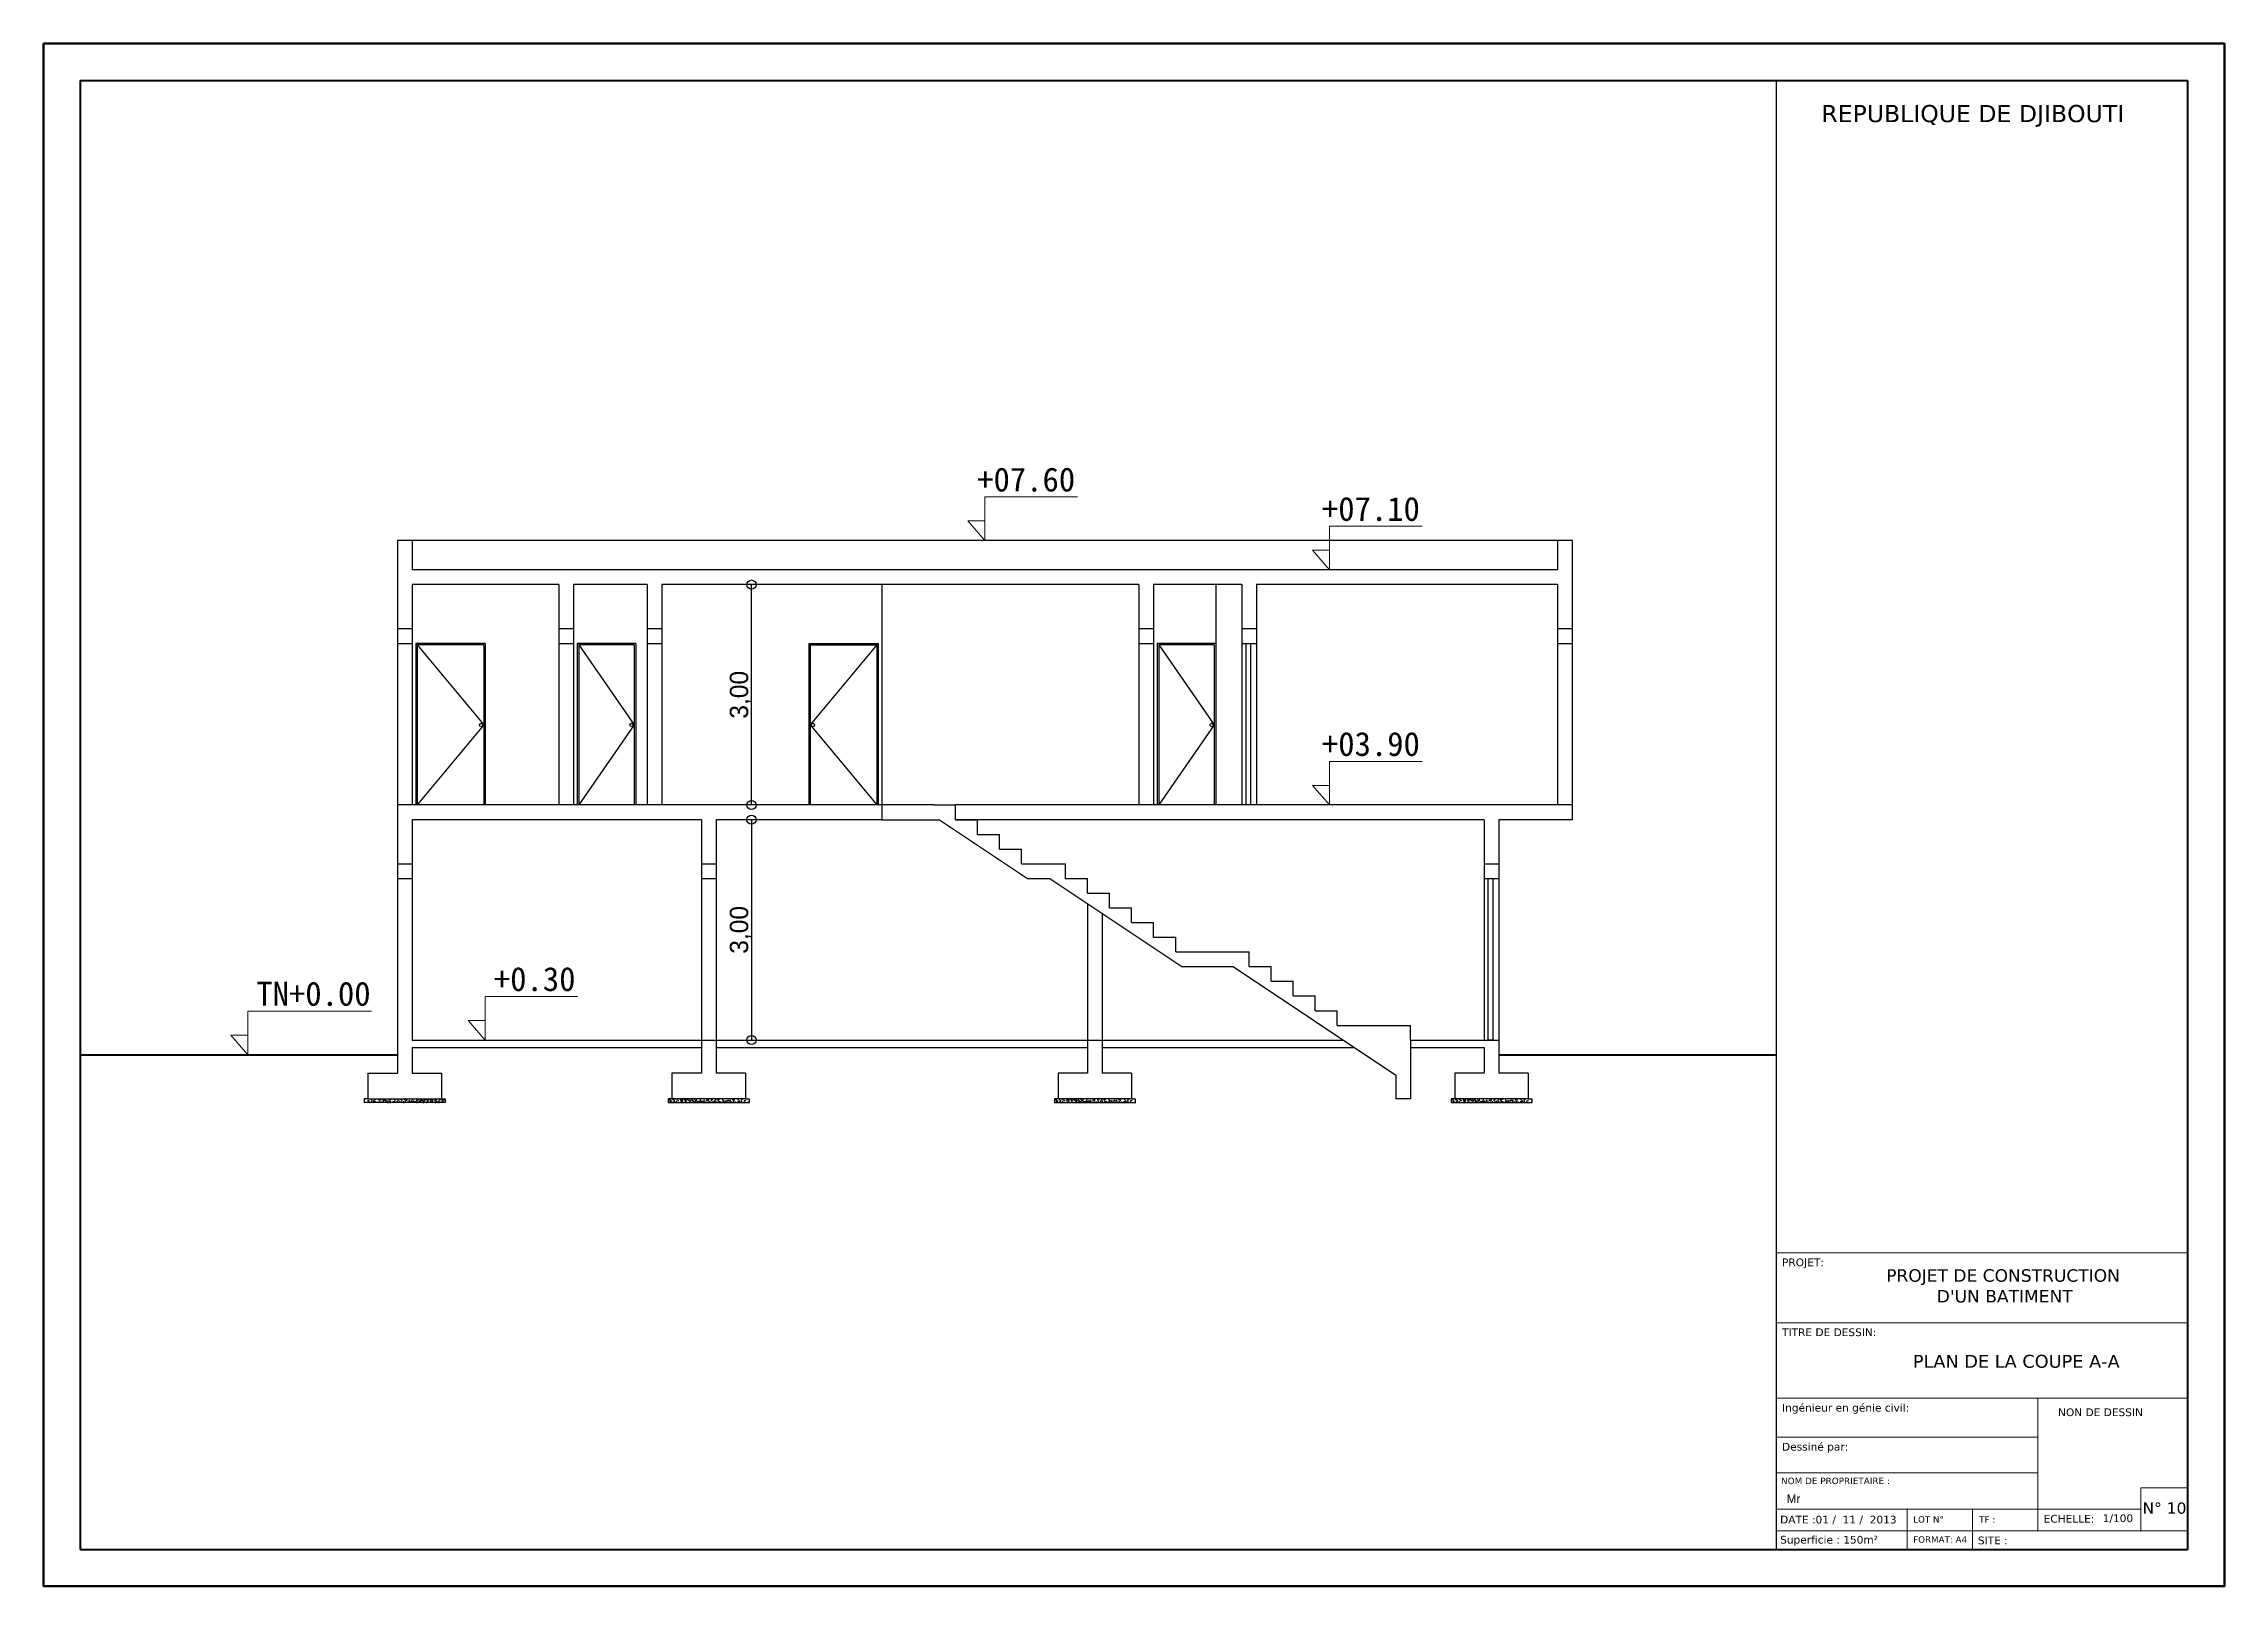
# Model space of a CAD drawing. Extents: x -110 to 3211, y -163 to 893.
# Drawn here: x 156.16 to 185.86, y -24.5 to -3.5 of the extents above; entities that cross this region are included whole.
import ezdxf

# ---------------------------------------------------------------- set-up
doc = ezdxf.new("R2010")
doc.units = 0
doc.header["$LTSCALE"] = 0.8
doc.header["$MEASUREMENT"] = 0
doc.layers.get('0').update_dxf_attribs({"color": 5, "linetype": 'CONTINUOUS'})
doc.layers.get('DEFPOINTS').update_dxf_attribs({"linetype": 'CONTINUOUS'})
doc.layers.add('COMBLDG', color=7, linetype='CONTINUOUS')
doc.layers.add('COTATITION', color=5, linetype='CONTINUOUS')
for name, color, linetype, lineweight in [('Menuiserie', 30, 'CONTINUOUS', 13), ('Murs exterieurs', 7, 'CONTINUOUS', 40), ('Terrassembalcon msechoir et escalier', 165, 'CONTINUOUS', 25)]:
    doc.layers.add(name, color=color, linetype=linetype, lineweight=lineweight)
doc.dimstyles.new('ISO-25', dxfattribs={"dimtxt": 0.25, "dimasz": 0.25, "dimexe": 1.25, "dimexo": 0.625, "dimgap": 0.001, "dimtad": 1, "dimzin": 1, "dimtxsty": 'Standard', "dimblk": 'SMALL', "dimcen": 0.25, "dimse1": 1, "dimse2": 1, "dimazin": 0, "dimtfac": 1, "dimtmove": 1, "dimatfit": 3, "dimldrblk": 'SMALL', "dimfxl": 1, "dimarcsym": 0})

msp = doc.modelspace()

# ---------------------------------------------------------------- texts
at = {"color": 102, "lineweight": -2, "char_height": 0.32682, "width": 4.14451, "attachment_point": 3}
for s, insert in [('{\\f@MS Mincho|b0|i0|c0|p49;+07.60}', (170.204, -9.27)), ('{\\f@MS Mincho|b0|i0|c0|p49;+07.10}', (174.899, -9.67)), ('{\\f@MS Mincho|b0|i0|c0|p49;+03.90}', (174.899, -12.87)), ('{\\f@MS Mincho|b0|i0|c0|p49;TN+0.00}', (160.609, -16.27)), ('{\\f@MS Mincho|b0|i0|c0|p49;+0.30}', (163.399, -16.07))]:
    msp.add_mtext(s, dxfattribs=dict(at, insert=insert))
at = {"layer": 'COMBLDG', "color": 7, "lineweight": 9, "attachment_point": 1}
for s, insert, char_height, width in [('\\pi1.6214;{\\fVerdana|b0|i0|c0|p34;REPUBLIQUE DE DJIBOUTI}', (178.745, -4.335, -0.623), 0.23381, 7.52173), ('{\\fVerdana|b0|i0|c0|p34;\\C55;PROJET:}', (179.831, -20.037, -0.147), 0.10489, 11.75043), ("\\pi1.5704;{\\fVerdana|b0|i0|c0|p34;PROJET DE CONSTRUCTION \\P\\pi2.259;D'UN BATIMENT }", (179.679, -20.184, 0.603), 0.16932, 6.38547), ('{\\fVerdana|b0|i0|c0|p34;\\C55;TITRE DE DESSIN:}', (179.831, -20.989, -0.147), 0.10489, 11.75043), ('{\\fVerdana|b0|i0|c0|p34;PLAN DE LA COUPE A-A}', (181.612, -21.349, -0.663), 0.17573, 5.65342), ('{\\fVerdana|b0|i0|c0|p34;\\C55;Ingénieur en génie civil:}', (179.831, -22.016, -0.147), 0.10489, 11.75043), ('{\\fVerdana|b0|i0|c0|p34;NON DE DESSIN}', (183.59, -22.078, -0.478), 0.10489, 11.75043), ('{\\fVerdana|b0|i0|c0|p34;\\C55;Dessiné par:}', (179.831, -22.547, -0.323), 0.10489, 11.75043), ('{\\fVerdana|b0|i0|c0|p34;\\C55;NOM DE PROPRIETAIRE :}', (179.818, -23.021, -0.094), 0.08772, 9.82617), ('{\\fArial|b0|i0|c0|p34; \\fColonna MT|b0|i0|c0|p82; \\H1.143x;Mr }', (179.814, -23.247, -0.176), 0.10489, 11.75043), ('{\\fVerdana|b0|i0|c0|p34;N° 10}', (184.741, -23.358, -0.158), 0.15336, 17.17991), ('{\\fVerdana|b0|i0|c0|p34;DATE :01 /  11 /  2013}', (179.805, -23.539, -0.323), 0.10489, 11.75043), ('{\\fVerdana|b0|i0|c0|p34;LOT N° }', (181.617, -23.546, -0.228), 0.08651, 9.69138), ('{\\fVerdana|b0|i0|c0|p34;TF : }', (182.516, -23.546, -0.267), 0.08651, 9.69138), ('{\\fVerdana|b0|i0|c0|p34;ECHELLE:}', (183.394, -23.528, -0.668), 0.10489, 11.75043), ('{\\fVerdana|b0|i0|c0|p34;1/100}', (184.198, -23.521, -0.565), 0.10489, 11.75043), ('{\\fVerdana|b0|i0|c0|p34;Superficie : 150m²}', (179.805, -23.813, -0.32), 0.10489, 11.75043), ('{\\fVerdana|b0|i0|c0|p34;FORMAT: A4}', (181.617, -23.82, -0.264), 0.08651, 9.69138), ('{\\fVerdana|b0|i0|c0|p34;SITE : }', (182.498, -23.823, -0.323), 0.10489, 11.75043)]:
    msp.add_mtext(s, dxfattribs=dict(at, insert=insert, char_height=char_height, width=width))

# ---------------------------------------------------------------- blocks, each defined once
blk = doc.blocks.new('_Small')
at = {"color": 0, "linetype": 'ByBlock', "lineweight": -2}
blk.add_circle((0, 0), 0.25, dxfattribs=at)
blk = doc.blocks.new('*D204')
at = {"layer": 'COTATITION', "color": 0, "lineweight": -2, "ltscale": 0.3, "transparency": 16777216}
blk.add_line((165.796, -14.064), (165.796, -17.064), dxfattribs=at)
at = {"layer": 'DEFPOINTS', "color": 0, "ltscale": 0.3, "transparency": 16777216}
for p in [(165.796, -14.064), (165.796, -17.064), (165.796, -17.064)]:
    blk.add_point(p, dxfattribs=at)
at = {"layer": 'COTATITION', "color": 0, "lineweight": -2, "ltscale": 0.3, "transparency": 16777216, "xscale": 0.250000000000011, "yscale": 0.250000000000011, "zscale": 0.250000000000011}
for p, rotation in [((165.796, -14.064), 90), ((165.796, -17.064), 270)]:
    blk.add_blockref('_Small', p, dxfattribs=dict(at, rotation=rotation))
at = {"layer": 'COTATITION', "color": 0, "ltscale": 0.3, "transparency": 16777216, "insert": (165.649, -15.564), "char_height": 0.25, "attachment_point": 5, "rotation": 90}
blk.add_mtext('3,00', dxfattribs=at)
blk = doc.blocks.new('*D205')
at = {"layer": 'COTATITION', "color": 0, "lineweight": -2, "ltscale": 0.3, "transparency": 16777216}
blk.add_line((165.796, -13.864), (165.796, -10.864), dxfattribs=at)
at = {"layer": 'DEFPOINTS', "color": 0, "ltscale": 0.3, "transparency": 16777216}
for p in [(165.796, -10.864), (1312.923, -10.864), (165.796, -13.864)]:
    blk.add_point(p, dxfattribs=at)
at = {"layer": 'COTATITION', "color": 0, "lineweight": -2, "ltscale": 0.3, "transparency": 16777216, "xscale": 0.250000000000011, "yscale": 0.250000000000011, "zscale": 0.250000000000011}
for p, rotation in [((165.796, -10.864), 90), ((165.796, -13.864), 270)]:
    blk.add_blockref('_Small', p, dxfattribs=dict(at, rotation=rotation))
at = {"layer": 'COTATITION', "color": 0, "ltscale": 0.3, "transparency": 16777216, "insert": (165.649, -12.364), "char_height": 0.25, "attachment_point": 5, "rotation": 90}
blk.add_mtext('3,00', dxfattribs=at)

# ---------------------------------------------------------------- dimensions: what is measured, and where the dimension line sits
at = {"layer": 'COTATITION', "ltscale": 0.3}
for base, p1, p2, picture, middle in [((165.796, -10.864), (165.796, -13.864), (1312.923, -10.864), '*D205', (165.649, -12.364)), ((165.796, -17.064), (165.796, -14.064), (165.796, -17.064), '*D204', (165.649, -15.564))]:
    dim = msp.add_linear_dim(base=base, p1=p1, p2=p2, angle=90, dimstyle='ISO-25', override={"dimfxl": 1.25, "dimarcsym": 2}, dxfattribs=at)
    dim.commit()
    dim.dimension.update_dxf_attribs({"geometry": picture, "text_midpoint": middle})

# ---------------------------------------------------------------- hatches: boundary and pattern name
at = {"layer": 'Terrassembalcon msechoir et escalier', "lineweight": 25, "ltscale": 0.3}
h = msp.add_hatch(dxfattribs=at)
h.set_pattern_fill('AR-CONC', color=252, scale=0.01, style=0)
h.set_pattern_definition([(130, (160.52285, -17.914094), (-0.071726, -0.0062752), [0.0075, -0.0825]), (185, (160.52285, -17.914094), (0.013875, 0.075219), [0.006, -0.066]), (79.5486, (160.51687, -17.91462), (-0.057851, 0.068944), [0.006374, -0.070114]), (133.816, (160.52285, -17.89409), (-0.106724, -0.016552), [0.01125, -0.12375]), (83.364, (160.51396, -17.89547), (-0.093466, 0.097412), [0.009561, -0.105171]), (188.816, (160.52285, -17.89409), (-0.093466, 0.097412), [0.009, -0.099]), (159, (160.51285, -17.899094), (-0.0596907, -0.040262), [0.0075, -0.0825]), (214, (160.51285, -17.899094), (-0.0243315, 0.072515), [0.006, -0.066]), (108.5486, (160.507876, -17.90245), (-0.0840223, 0.032253), [0.006374, -0.070114]), (142.5, (160.52285, -17.914094), (-0.001216, 0.0332894), [0, -0.0652, 0, -0.067, 0, -0.06625]), (172.5, (160.52285, -17.914094), (-0.026307, 0.0394412), [0, -0.0382, 0, -0.0637, 0, -0.02525]), (212.5, (160.54515, -17.914094), (-0.05338224, -0.0022555), [0, -0.025, 0, -0.078, 0, -0.1035]), (222.5, (160.55515, -17.914094), (-0.0583186, 0.0100105), [0, -0.0325, 0, -0.0518, 0, -0.0735])])
h.paths.add_polyline_path([(160.523, -17.864), (160.573, -17.864), (161.573, -17.864), (161.623, -17.864), (161.623, -17.914), (160.523, -17.914)])
h = msp.add_hatch(dxfattribs=at)
h.set_pattern_fill('AR-CONC', color=252, scale=0.01, style=0)
h.set_pattern_definition([(50, (165.76285, -17.914094), (0.071726, -0.0062752), [0.0075, -0.0825]), (355, (165.76285, -17.914094), (-0.013875, 0.075219), [0.006, -0.066]), (100.4514, (165.76883, -17.91462), (0.057851, 0.068944), [0.006374, -0.070114]), (46.184, (165.76285, -17.89409), (0.106724, -0.016552), [0.01125, -0.12375]), (96.636, (165.77174, -17.89547), (0.093466, 0.097412), [0.009561, -0.105171]), (351.184, (165.76285, -17.89409), (0.093466, 0.097412), [0.009, -0.099]), (21, (165.77285, -17.899094), (0.0596907, -0.040262), [0.0075, -0.0825]), (326, (165.77285, -17.899094), (0.0243315, 0.072515), [0.006, -0.066]), (71.4514, (165.777824, -17.90245), (0.0840223, 0.032253), [0.006374, -0.070114]), (37.5, (165.76285, -17.914094), (0.001216, 0.0332894), [0, -0.0652, 0, -0.067, 0, -0.06625]), (7.5, (165.76285, -17.914094), (0.026307, 0.0394412), [0, -0.0382, 0, -0.0637, 0, -0.02525]), (327.5, (165.74055, -17.914094), (0.05338224, -0.0022555), [0, -0.025, 0, -0.078, 0, -0.1035]), (317.5, (165.73055, -17.914094), (0.0583186, 0.0100105), [0, -0.0325, 0, -0.0518, 0, -0.0735])])
h.paths.add_polyline_path([(165.763, -17.864), (165.713, -17.864), (164.713, -17.864), (164.663, -17.864), (164.663, -17.914), (165.763, -17.914)])
h = msp.add_hatch(dxfattribs=at)
h.set_pattern_fill('AR-CONC', color=252, scale=0.01, style=0)
h.set_pattern_definition([(50, (171.02285, -17.914094), (0.071726, -0.0062752), [0.0075, -0.0825]), (355, (171.02285, -17.914094), (-0.013875, 0.075219), [0.006, -0.066]), (100.4514, (171.02883, -17.91462), (0.057851, 0.068944), [0.006374, -0.070114]), (46.184, (171.02285, -17.89409), (0.106724, -0.016552), [0.01125, -0.12375]), (96.636, (171.03174, -17.89547), (0.093466, 0.097412), [0.009561, -0.105171]), (351.184, (171.02285, -17.89409), (0.093466, 0.097412), [0.009, -0.099]), (21, (171.03285, -17.899094), (0.0596907, -0.040262), [0.0075, -0.0825]), (326, (171.03285, -17.899094), (0.0243315, 0.072515), [0.006, -0.066]), (71.4514, (171.037824, -17.90245), (0.0840223, 0.032253), [0.006374, -0.070114]), (37.5, (171.02285, -17.914094), (0.001216, 0.0332894), [0, -0.0652, 0, -0.067, 0, -0.06625]), (7.5, (171.02285, -17.914094), (0.026307, 0.0394412), [0, -0.0382, 0, -0.0637, 0, -0.02525]), (327.5, (171.00055, -17.914094), (0.05338224, -0.0022555), [0, -0.025, 0, -0.078, 0, -0.1035]), (317.5, (170.99055, -17.914094), (0.0583186, 0.0100105), [0, -0.0325, 0, -0.0518, 0, -0.0735])])
h.paths.add_polyline_path([(171.023, -17.864), (170.973, -17.864), (169.973, -17.864), (169.923, -17.864), (169.923, -17.914), (171.023, -17.914)])
h = msp.add_hatch(dxfattribs=at)
h.set_pattern_fill('AR-CONC', color=252, scale=0.01, style=0)
h.set_pattern_definition([(50, (176.42285, -17.914094), (0.071726, -0.0062752), [0.0075, -0.0825]), (355, (176.42285, -17.914094), (-0.013875, 0.075219), [0.006, -0.066]), (100.4514, (176.42883, -17.91462), (0.057851, 0.068944), [0.006374, -0.070114]), (46.184, (176.42285, -17.89409), (0.106724, -0.016552), [0.01125, -0.12375]), (96.636, (176.43174, -17.89547), (0.093466, 0.097412), [0.009561, -0.105171]), (351.184, (176.42285, -17.89409), (0.093466, 0.097412), [0.009, -0.099]), (21, (176.43285, -17.899094), (0.0596907, -0.040262), [0.0075, -0.0825]), (326, (176.43285, -17.899094), (0.0243315, 0.072515), [0.006, -0.066]), (71.4514, (176.437824, -17.90245), (0.0840223, 0.032253), [0.006374, -0.070114]), (37.5, (176.42285, -17.914094), (0.001216, 0.0332894), [0, -0.0652, 0, -0.067, 0, -0.06625]), (7.5, (176.42285, -17.914094), (0.026307, 0.0394412), [0, -0.0382, 0, -0.0637, 0, -0.02525]), (327.5, (176.40055, -17.914094), (0.05338224, -0.0022555), [0, -0.025, 0, -0.078, 0, -0.1035]), (317.5, (176.39055, -17.914094), (0.0583186, 0.0100105), [0, -0.0325, 0, -0.0518, 0, -0.0735])])
h.paths.add_polyline_path([(176.423, -17.864), (176.373, -17.864), (175.373, -17.864), (175.323, -17.864), (175.323, -17.914), (176.423, -17.914)])

# ---------------------------------------------------------------- linework, layer by layer
at = {"color": 5, "lineweight": 40}
for p, q in [((156.655, -4), (156.655, -24)), ((156.655, -4), (185.355, -4)), ((185.355, -4), (185.355, -24)), ((156.655, -24), (185.355, -24))]:
    msp.add_line(p, q, dxfattribs=at)
at = {"color": 5, "lineweight": 100}
msp.add_lwpolyline([(156.155, -3.5), (185.855, -3.5), (185.855, -24.5), (156.155, -24.5)], close=True, dxfattribs=at)
at = {"layer": 'COMBLDG', "color": 7, "lineweight": 30}
msp.add_line((179.756, -24), (179.756, -4), dxfattribs=at)
at = {"layer": 'COMBLDG', "color": 7, "lineweight": 9}
for p, q in [((179.756, -19.959, 0.176), (185.355, -19.959, -0.565)), ((179.756, -20.912, 0.176), (185.355, -20.912, -0.565)), ((179.756, -21.938, 0.176), (185.355, -21.938, -0.565)), ((183.313, -21.938, -0.295), (183.313, -23.746, -0.532)), ((179.756, -22.469, 0), (183.313, -22.469, -0.47)), ((179.756, -22.957, 0.176), (183.313, -22.957, -0.295)), ((184.716, -23.157, -1.065), (185.355, -23.157, -1.13)), ((184.716, -23.157, 0), (184.716, -23.746, 0)), ((179.756, -23.451), (184.716, -23.451, -0.5)), ((181.535, -23.451, 0.039), (181.535, -24, -0.033)), ((182.424, -24, 0), (182.424, -23.451, 0)), ((179.756, -23.746, 0), (185.355, -23.746))]:
    msp.add_line(p, q, dxfattribs=at)
at = {"layer": 'Menuiserie', "color": 1, "ltscale": 0.3}
for p, q in [((168.973, -10.264), (168.973, -9.67)), ((168.973, -9.67), (170.234, -9.67)), ((168.973, -10.264), (168.742, -9.997)), ((168.742, -9.997), (168.973, -9.997)), ((173.667, -10.664), (173.667, -10.07)), ((173.667, -10.07), (174.929, -10.07)), ((173.667, -10.664), (173.436, -10.397)), ((173.436, -10.397), (173.667, -10.397)), ((173.667, -13.864), (173.667, -13.27)), ((173.667, -13.27), (174.929, -13.27)), ((173.667, -13.864), (173.436, -13.597)), ((173.436, -13.597), (173.667, -13.597)), ((162.167, -17.064), (162.167, -16.47)), ((162.167, -16.47), (163.429, -16.47)), ((158.936, -17.264), (158.936, -16.67)), ((158.936, -16.67), (160.623, -16.67)), ((162.167, -17.064), (161.936, -16.797)), ((161.936, -16.797), (162.167, -16.797)), ((158.936, -17.264), (158.705, -16.997)), ((158.705, -16.997), (158.936, -16.997))]:
    msp.add_line(p, q, dxfattribs=at)
at = {"layer": 'Murs exterieurs', "color": 3, "ltscale": 0.3}
for p, q in [((156.655, -17.264), (160.973, -17.264)), ((175.973, -17.264), (179.756, -17.264))]:
    msp.add_line(p, q, dxfattribs=at)
at = {"layer": 'Terrassembalcon msechoir et escalier', "color": 252, "lineweight": 25, "ltscale": 0.3}
for p, q in [((160.973, -10.264), (160.973, -17.514)), ((176.973, -10.264), (160.973, -10.264)), ((161.173, -10.264), (161.173, -10.664)), ((176.773, -10.264), (176.773, -10.664)), ((176.973, -10.264), (176.973, -14.064)), ((176.773, -10.664), (161.173, -10.664)), ((161.173, -10.864), (161.173, -13.864)), ((163.173, -10.864), (161.173, -10.864)), ((163.173, -10.864), (163.173, -13.864)), ((164.373, -10.864), (163.373, -10.864)), ((163.373, -10.864), (163.373, -13.864)), ((164.373, -10.864), (164.373, -13.864)), ((171.073, -10.864), (164.573, -10.864)), ((164.573, -10.864), (164.573, -13.864)), ((167.573, -10.864), (167.573, -13.864)), ((171.073, -10.864), (171.073, -13.864)), ((172.473, -10.864), (171.273, -10.864)), ((171.273, -10.864), (171.273, -13.864)), ((172.119, -10.864), (172.119, -13.864)), ((172.473, -10.864), (172.473, -13.864)), ((176.773, -10.864), (172.673, -10.864)), ((172.673, -10.864), (172.673, -13.864)), ((176.773, -10.864), (176.773, -13.864)), ((160.973, -11.464), (161.173, -11.464)), ((163.173, -11.464), (163.373, -11.464)), ((164.373, -11.464), (164.573, -11.464)), ((171.073, -11.464), (171.273, -11.464)), ((172.473, -11.464), (172.673, -11.464)), ((176.773, -11.464), (176.973, -11.464)), ((160.973, -11.664), (161.173, -11.664)), ((162.169, -11.664), (161.223, -11.664)), ((161.223, -11.664), (161.223, -13.864)), ((162.149, -11.684), (161.243, -11.684)), ((161.243, -11.684), (161.243, -13.864)), ((161.243, -11.684), (162.149, -12.774)), ((162.149, -11.684), (162.149, -13.864)), ((162.169, -11.664), (162.169, -13.864)), ((163.173, -11.664), (163.373, -11.664)), ((164.219, -11.664), (163.423, -11.664)), ((163.423, -11.664), (163.423, -13.864)), ((164.199, -11.684), (163.443, -11.684)), ((163.443, -11.684), (163.443, -13.864)), ((163.443, -11.684), (164.199, -12.774)), ((164.199, -11.684), (164.199, -13.864)), ((164.219, -11.664), (164.219, -13.864)), ((164.373, -11.664), (164.573, -11.664)), ((166.577, -11.664), (167.523, -11.664)), ((166.577, -11.664), (166.577, -13.864)), ((166.597, -11.684), (167.503, -11.684)), ((166.597, -11.684), (166.597, -13.864)), ((167.503, -11.684), (166.597, -12.774)), ((167.503, -11.684), (167.503, -13.864)), ((167.523, -11.664), (167.523, -13.864)), ((171.073, -11.664), (171.273, -11.664)), ((172.119, -11.664), (171.323, -11.664)), ((171.323, -11.664), (171.323, -13.864)), ((172.099, -11.684), (171.343, -11.684)), ((171.343, -11.684), (171.343, -13.864)), ((171.343, -11.684), (172.099, -12.774)), ((172.099, -11.684), (172.099, -13.864)), ((172.119, -11.664), (172.119, -13.864)), ((172.473, -11.664), (172.673, -11.664)), ((176.773, -11.664), (176.973, -11.664)), ((162.149, -12.774), (161.243, -13.864)), ((164.199, -12.774), (163.443, -13.864)), ((166.597, -12.774), (167.503, -13.864)), ((172.099, -12.774), (171.343, -13.864)), ((167.573, -13.864), (160.973, -13.864)), ((168.273, -13.864), (167.573, -13.864)), ((167.573, -13.864), (167.573, -14.064)), ((168.273, -13.864), (168.573, -13.864)), ((168.573, -14.064), (168.573, -13.864)), ((176.973, -13.864), (168.573, -13.864)), ((161.173, -14.064), (161.173, -17.064)), ((165.113, -14.064), (161.173, -14.064)), ((165.113, -14.064), (165.113, -17.514)), ((165.313, -14.064), (165.313, -17.514)), ((167.573, -14.064), (165.313, -14.064)), ((167.573, -14.064), (168.357, -14.064)), ((168.357, -14.064), (169.557, -14.864)), ((168.573, -14.064), (168.873, -14.064)), ((175.773, -14.064), (168.573, -14.064)), ((168.873, -14.264), (168.873, -14.064)), ((175.773, -14.064), (175.773, -17.064)), ((175.973, -14.064), (175.973, -17.514)), ((176.973, -14.064), (175.973, -14.064)), ((168.873, -14.264), (169.173, -14.264)), ((169.173, -14.464), (169.173, -14.264)), ((169.173, -14.464), (169.473, -14.464)), ((169.473, -14.664), (169.473, -14.464)), ((169.473, -14.664), (169.473, -14.464)), ((160.973, -14.664), (161.173, -14.664)), ((165.113, -14.664), (165.313, -14.664)), ((169.473, -14.664), (169.773, -14.664)), ((169.773, -14.664), (170.073, -14.664)), ((170.073, -14.864), (170.073, -14.664)), ((175.773, -14.664), (175.973, -14.664)), ((160.973, -14.864), (161.173, -14.864)), ((165.113, -14.864), (165.313, -14.864)), ((169.557, -14.864), (169.857, -14.864)), ((169.857, -14.864), (171.657, -16.064)), ((170.073, -14.864), (170.373, -14.864)), ((170.373, -15.064), (170.373, -14.864)), ((170.373, -15.064), (170.673, -15.064)), ((170.673, -15.264), (170.673, -15.064)), ((175.773, -14.864), (175.973, -14.864)), ((170.373, -15.208), (170.373, -17.514)), ((170.573, -15.342), (170.573, -17.514)), ((170.673, -15.264), (170.973, -15.264)), ((170.973, -15.464), (170.973, -15.264)), ((170.973, -15.464), (171.273, -15.464)), ((171.273, -15.664), (171.273, -15.464)), ((171.273, -15.664), (171.573, -15.664)), ((171.573, -15.864), (171.573, -15.664)), ((171.573, -15.864), (172.573, -15.864)), ((172.573, -16.064), (172.573, -15.864)), ((171.657, -16.064), (172.357, -16.064)), ((172.357, -16.064), (174.573, -17.542)), ((172.573, -16.064), (172.873, -16.064)), ((172.873, -16.264), (172.873, -16.064)), ((172.873, -16.264), (173.173, -16.264)), ((173.173, -16.464), (173.173, -16.264)), ((173.173, -16.464), (173.473, -16.464)), ((173.473, -16.664), (173.473, -16.464)), ((173.473, -16.664), (173.773, -16.664)), ((173.773, -16.864), (173.773, -16.664)), ((173.773, -16.864), (174.773, -16.864)), ((174.773, -17.064), (174.773, -16.864)), ((160.973, -17.164), (160.973, -17.514)), ((161.173, -17.064), (173.857, -17.064)), ((161.173, -17.164), (161.173, -17.514)), ((161.173, -17.164), (165.113, -17.164)), ((165.313, -17.164), (170.373, -17.164)), ((170.573, -17.164), (174.007, -17.164)), ((174.773, -17.064), (175.973, -17.064)), ((174.773, -17.064), (174.773, -17.864)), ((174.773, -17.164), (175.773, -17.164)), ((175.773, -17.164), (175.773, -17.514)), ((175.973, -17.164), (175.973, -17.514)), ((160.573, -17.514), (160.573, -17.864)), ((160.573, -17.514), (160.973, -17.514)), ((161.173, -17.514), (161.573, -17.514)), ((161.573, -17.514), (161.573, -17.864)), ((164.713, -17.514), (164.713, -17.864)), ((165.113, -17.514), (164.713, -17.514)), ((165.713, -17.514), (165.313, -17.514)), ((165.713, -17.514), (165.713, -17.864)), ((169.973, -17.514), (169.973, -17.864)), ((170.373, -17.514), (169.973, -17.514)), ((170.973, -17.514), (170.573, -17.514)), ((170.973, -17.514), (170.973, -17.864)), ((175.373, -17.514), (175.373, -17.864)), ((175.773, -17.514), (175.373, -17.514)), ((176.373, -17.514), (175.973, -17.514)), ((176.373, -17.514), (176.373, -17.864)), ((174.573, -17.542), (174.573, -17.864)), ((160.573, -17.864), (160.523, -17.864)), ((160.523, -17.864), (160.523, -17.914)), ((161.623, -17.914), (160.523, -17.914)), ((160.573, -17.864), (161.573, -17.864)), ((161.573, -17.864), (161.623, -17.864)), ((161.623, -17.864), (161.623, -17.914)), ((164.713, -17.864), (164.663, -17.864)), ((164.663, -17.864), (164.663, -17.914)), ((164.663, -17.914), (165.763, -17.914)), ((165.713, -17.864), (164.713, -17.864)), ((165.713, -17.864), (165.763, -17.864)), ((165.763, -17.864), (165.763, -17.914)), ((169.973, -17.864), (169.923, -17.864)), ((169.923, -17.864), (169.923, -17.914)), ((169.923, -17.914), (171.023, -17.914)), ((170.973, -17.864), (169.973, -17.864)), ((170.973, -17.864), (171.023, -17.864)), ((171.023, -17.864), (171.023, -17.914)), ((174.773, -17.864), (174.573, -17.864)), ((175.373, -17.864), (175.323, -17.864)), ((175.323, -17.864), (175.323, -17.914)), ((175.323, -17.914), (176.423, -17.914)), ((176.373, -17.864), (175.373, -17.864)), ((176.373, -17.864), (176.423, -17.864)), ((176.423, -17.864), (176.423, -17.914))]:
    msp.add_line(p, q, dxfattribs=at)
for points in [[(172.531, -11.664), (172.591, -11.664), (172.591, -13.864), (172.531, -13.864)], [(175.831, -14.864), (175.891, -14.864), (175.891, -17.064), (175.831, -17.064)]]:
    msp.add_lwpolyline(points, close=True, dxfattribs=at)
for centre in [(162.112, -12.774), (164.162, -12.774), (166.634, -12.774), (172.062, -12.774)]:
    msp.add_circle(centre, 0.0214, dxfattribs=at)

msp.set_redraw_order([(e.dxf.handle, doc.entitydb.next_handle()) for e in msp.query("TEXT MTEXT ATTDEF DIMENSION ARC_DIMENSION")])  # texts and dimensions are drawn at this point

doc.saveas('drawing.dxf')
